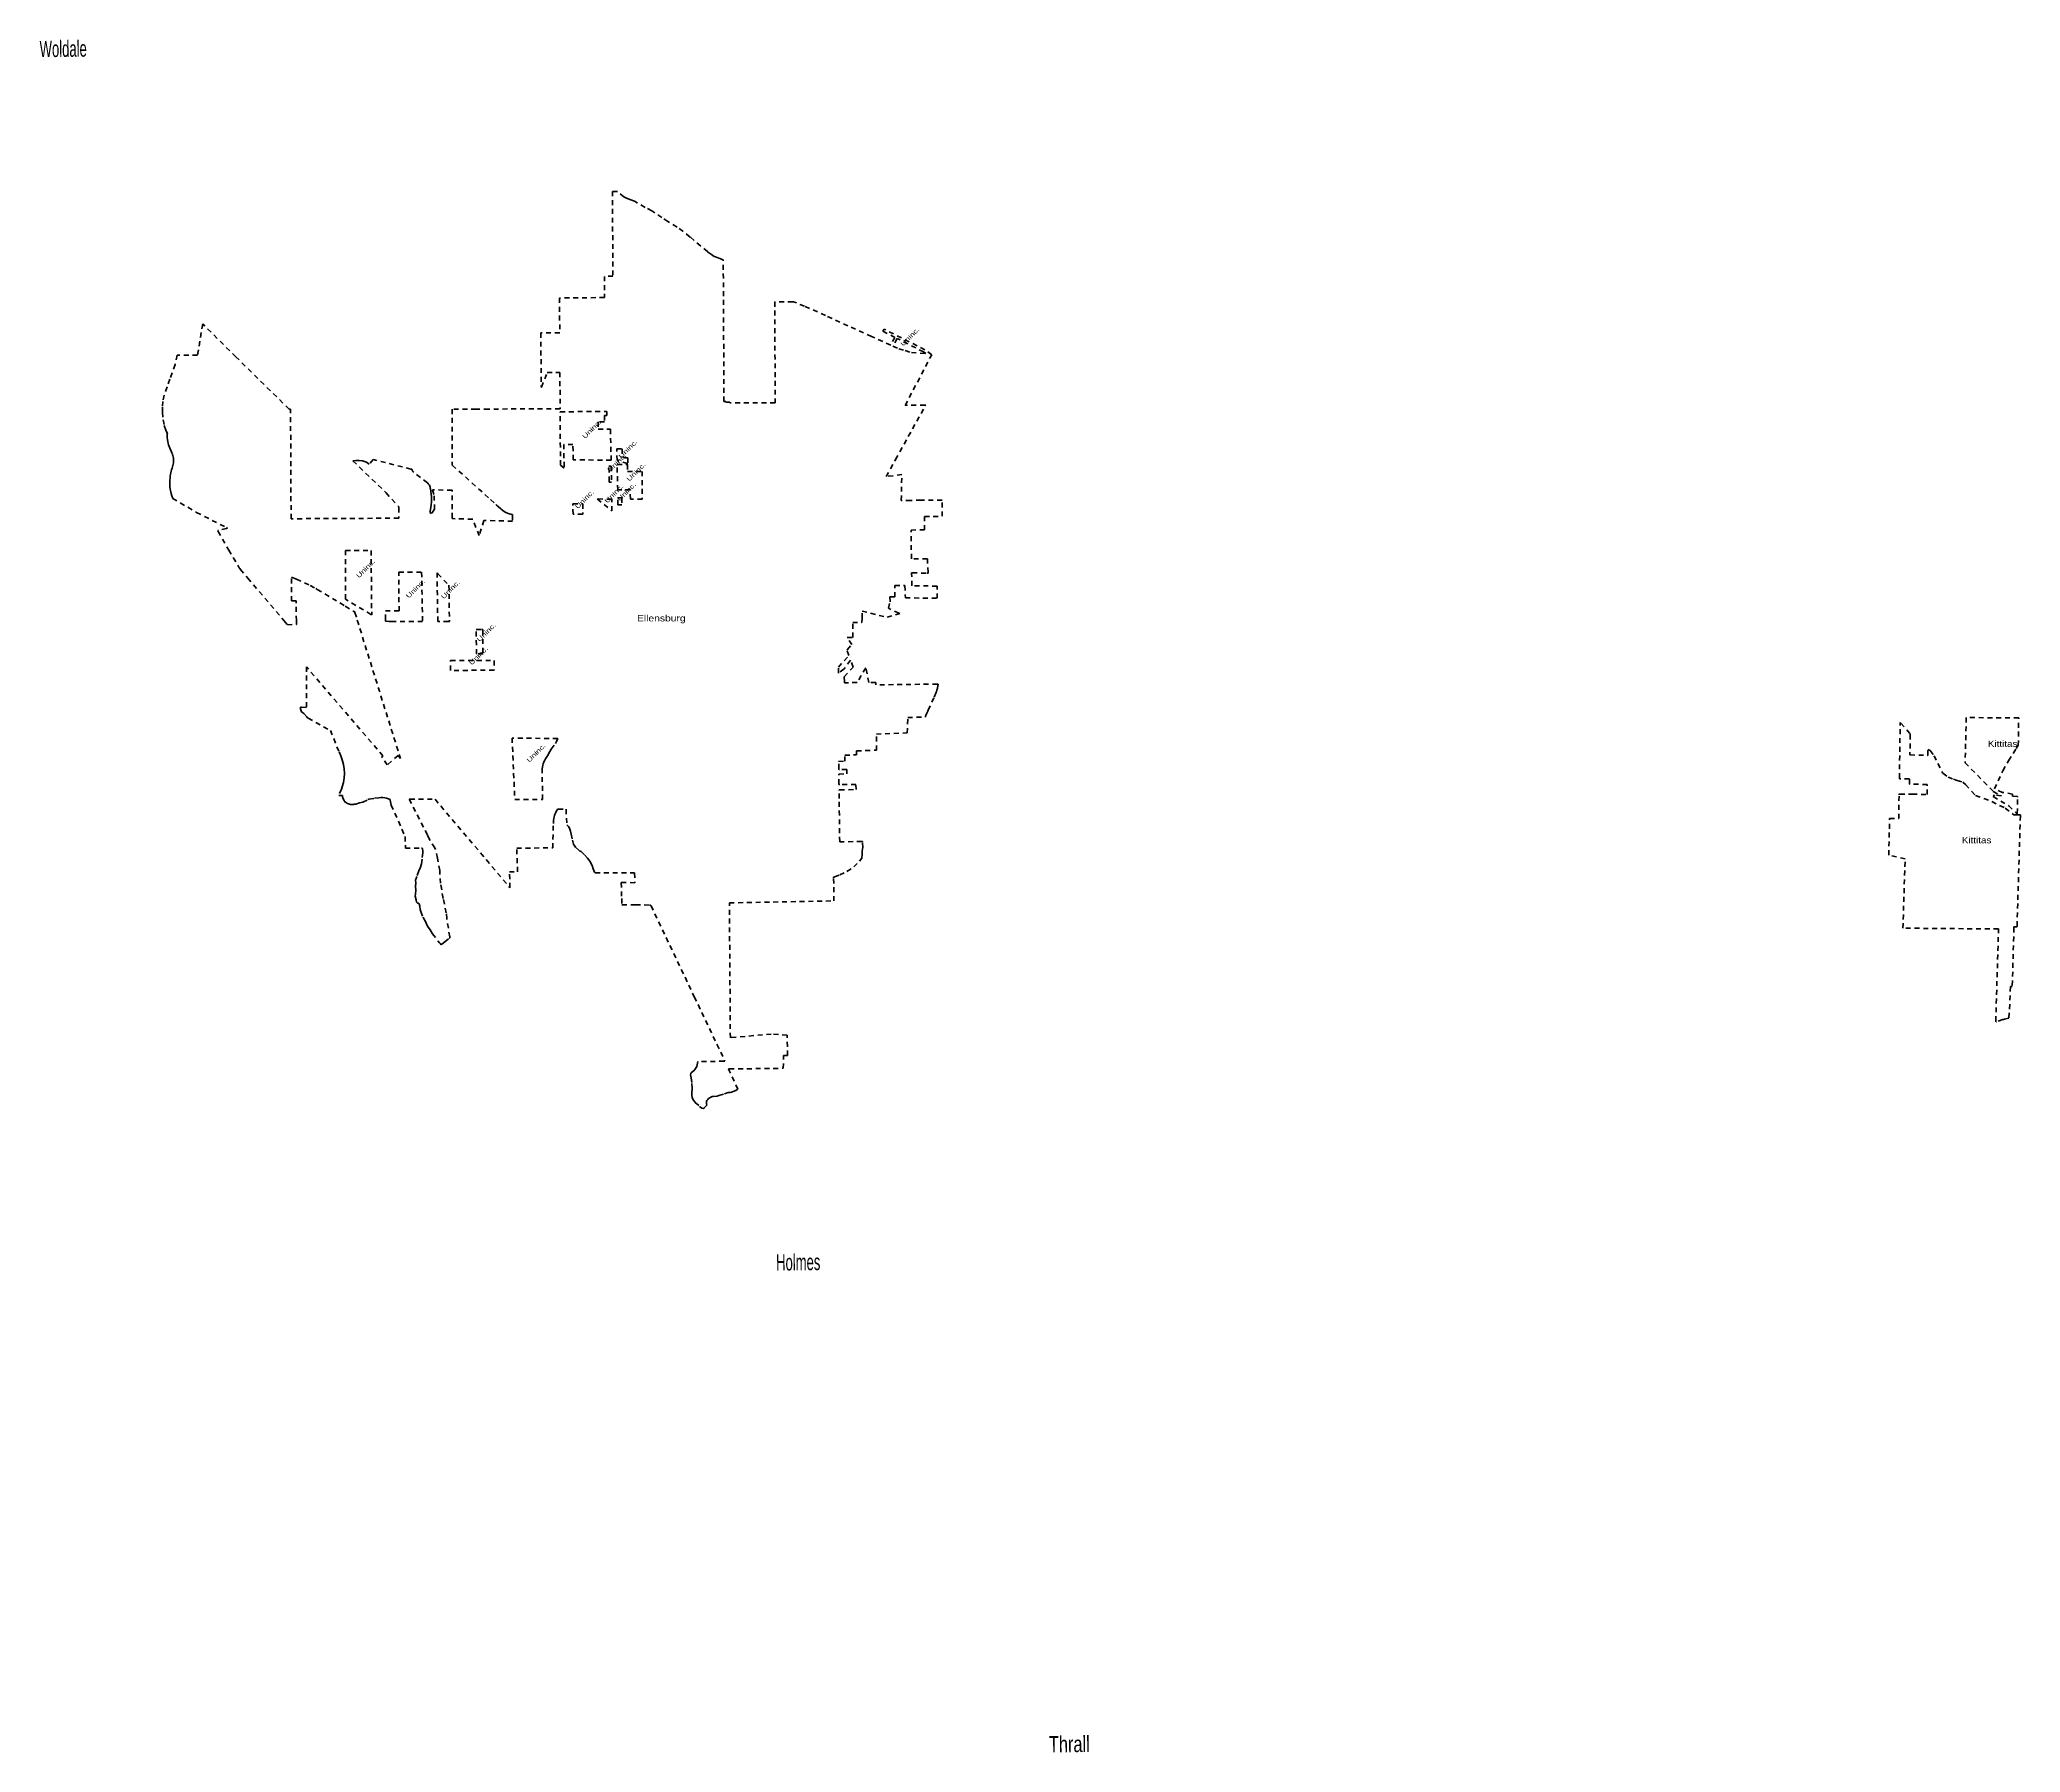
# Model space of a CAD drawing. Header units: feet. Extents: x -903180 to 1023491, y -707744 to 564635.
# Drawn here: x 98874 to 147567, y -210888 to -168777 of the extents above; entities that cross this region are included whole.
import ezdxf

# ---------------------------------------------------------------- set-up
doc = ezdxf.new("R2010")
doc.units = ezdxf.units.FT
doc.header["$LTSCALE"] = 80
doc.linetypes.add('SHORT_DASHED', pattern=[2.7, 1.5, -1.2])
doc.layers.add('13', color=7, linetype='SHORT_DASHED', lineweight=40)
doc.layers.add('16', color=7, linetype='Continuous')
doc.layers.add('36', color=7, linetype='Continuous')

msp = doc.modelspace()

# ---------------------------------------------------------------- linework, layer by layer
at = {"layer": '13'}
for p, q in [((116957.44, -177707.26), (115842.61, -177707.26)), ((102079.34, -179758.7), (102087.5, -179826.26)), ((109014.42, -179856.12), (108530.18, -179846.85)), ((120649, -185434.05), (120649.35, -185432.76)), ((107867, -188658.05), (108258.69, -188656.15)), ((113895.05, -190055.24), (113904.67, -190075.45))]:
    msp.add_line(p, q, dxfattribs=at)
for points in [[(115842.61, -177707.26), (115844.08, -177691.54), (115744.08, -177693.19), (115743.98, -177673.19), (115697.72, -177673.45), (115680.08, -174189.14), (115573.84, -174150.36), (115492.42, -174120.62), (115456.17, -174105.58), (115422.82, -174086.49), (115390.43, -174064.07), (115292, -173989.94), (114961.98, -173714.56), (114864.65, -173630.77), (114690.53, -173488.63), (114548.14, -173385.41), (114316.86, -173249.4), (114171.45, -173154.11), (114000.57, -173033.8), (113923.48, -172986.53), (113761.64, -172902.75), (113567.06, -172789.99), (113501.99, -172752.6), (113409.61, -172714.65), (113300.72, -172677.33), (113239.97, -172642.81), (113080.27, -172508.85), (112956.54, -172508.59), (112967.1, -174595.68), (112759.11, -174597.8), (112761.75, -175118.8), (111655.79, -175130.05), (111660.07, -175983.79), (111195.34, -175988.31), (111205.35, -177318.27), (111211.55, -177320.25), (111351.66, -176960.83), (111665.02, -176957.79), (111669.53, -177852.12), (109914.6, -177861.33), (109605.46, -177862.52), (109014.05, -177863.03), (109019.74, -179240.22), (109956.06, -180083.87), (110091.21, -180207.85), (110108, -180222.98), (110142.81, -180254.35), (110211.37, -180313.54), (110230.19, -180329.79), (110251.37, -180348.88), (110259.88, -180356.55), (110295.27, -180382.95), (110333.23, -180405.5), (110373.33, -180423.97), (110415.14, -180438.14), (110458.21, -180447.86), (110482.06, -180450.67), (110502.06, -180453.02), (110502.11, -180473.03), (110502.45, -180616.42), (109793.85, -180599.05), (109682.72, -180972.15), (109519.45, -180567.79), (109038.51, -180554.32), (109019.07, -180553.78), (109018.93, -180533.76), (109014.42, -179856.12)], [(120649.35, -185432.76), (120654.79, -185412.72), (120662.31, -185392.76), (120683.37, -185336.88), (120700.03, -185302.81), (120709.18, -185284.1), (120718.93, -185262.81), (120866.29, -184940.95), (120907.04, -184843.59), (120915.49, -184823.41), (120922.14, -184803.59), (120933.65, -184769.27), (120940.54, -184748.28), (120944.15, -184729.27), (120957.22, -184660.38), (120959.32, -184641.83), (120961.63, -184621.48), (120941.59, -184621.75), (119428.87, -184641.99), (119429.48, -184583.99), (119260.48, -184582.21), (119184.2, -184226.4), (118971.46, -184583.19), (118680.31, -184590.43), (118660.27, -184587.82), (118659.68, -184567.83), (118656, -184442.05), (118872, -184203.05), (118809, -184038.05), (118653, -184250.05), (118511, -184350.05), (118511, -184209.05), (118765, -183921.05), (118718, -183788.05), (118733, -183772.05), (118840, -183646.05), (118726, -183480.05), (118863, -183478.05), (118863, -183109.05), (119090, -183107.05), (119091.1, -182999.97), (119092.8, -182827.8), (119705.94, -182980.86), (119996.14, -182895.44), (120019.51, -182888.56), (119996.14, -182877.49), (119738.46, -182755.38), (119779.32, -182600.93), (119778.45, -182479.35), (119898.3, -182478.49), (119898.3, -182197.12), (120143.07, -182201.12), (120158.09, -182501.27), (120940.47, -182513.69), (120935.07, -182213.56), (120318.91, -182203.79), (120309.24, -181902.39), (120308.81, -181888.99), (120328.6, -181889.2), (120695.95, -181893.04), (120717.82, -181893.27), (120716.68, -181873.25), (120697.86, -181543.05), (120304.98, -181538.95), (120298.31, -180834.89), (120629.46, -180831.66), (120626.88, -180501.67), (121064, -180497.41), (121057.84, -180096.65), (120563.12, -180104.05), (120543.12, -180104.12), (120290.26, -180104.96), (120055.04, -180107.3), (120070.65, -179469.9), (119685.16, -179521.27), (119916.27, -179103.25), (120647.02, -177781.48), (120657.67, -177762.22), (120638.08, -177762.49), (120151.81, -177769.12), (120804.83, -176523.86), (120637.15, -176404.17), (119632.89, -175894.69), (119605.74, -175948.2), (119899.42, -176097.19), (119796.76, -176292.97), (119325.48, -176074.51), (118746.36, -175813.62), (118194.12, -175560.43), (117677.92, -175330.94), (117430.05, -175231.73), (117403.21, -175220.99), (117390.05, -175221.09), (116945.78, -175224.35), (116957.44, -177707.26)], [(108530.18, -179846.85), (108575.38, -179991.66), (108580.01, -180320.66), (108507.47, -180432.34), (108488.12, -180417.37), (108468.96, -180402.54), (108473.12, -180381.89), (108495.19, -180272.15), (108507.63, -180139.92), (108506.18, -180007.12), (108490.85, -179875.2), (108481.41, -179825.55), (108478.62, -179801.96), (108473.38, -179778.8), (108465.74, -179756.31), (108455.8, -179734.73), (108443.66, -179714.32), (108429.45, -179695.29), (108413.32, -179677.85), (108408.7, -179673.47), (108070.38, -179410.86), (108060.67, -179402.82), (108051.86, -179393.81), (108044.03, -179383.93), (108037.28, -179373.29), (108031.68, -179362), (108030.9, -179359.89), (108024.69, -179340.16), (108003.61, -179334.82), (107075.58, -179099.77), (106979.71, -179211.53), (106912.31, -179167.94), (106811.18, -179134.23), (106732.88, -179127.42), (106645.53, -179127.42), (106574.33, -179134.4), (107370.82, -179898.82), (107389.6, -179919.62), (107685.35, -180247.12), (107704.07, -180267.85), (107704, -180287.12), (107703.08, -180543.26), (105055.83, -180557.15), (105043.4, -177885.63), (105043.31, -177866.27), (105023.31, -177866.23), (105010.52, -177864.59), (103701.99, -176580.3), (102883.05, -175766.2), (102756.04, -176538.15), (102255.76, -176536.94), (102204.95, -176768.9), (102077.79, -177129.29), (102007.29, -177313.27), (101938.04, -177514.89), (101905.3, -177671.14), (101892.71, -177816.06), (101892.72, -177942.06), (101909.09, -178123.52), (101939.31, -178264.66), (101980.86, -178383.11), (102017.22, -178465.87), (102013.64, -178469.67), (102011.33, -178506.46), (102011.79, -178554.97), (102016.77, -178616.17), (102023.57, -178657.88), (102034.45, -178706.4), (102043.97, -178738.59), (102087.04, -178842.41), (102137.82, -178965.28), (102143.26, -178982.96), (102149.61, -179002.91), (102155.96, -179032.83), (102162.3, -179075.45), (102165.02, -179110.36), (102165.02, -179131.22), (102164.57, -179158.43), (102162.3, -179184.72), (102158.67, -179213.74), (102150.96, -179248.65), (102142.35, -179280.84), (102131.47, -179312.12), (102119.23, -179352.01), (102108.8, -179390.55), (102100.64, -179425.46), (102093.84, -179459.47), (102086.58, -179506.62), (102080.69, -179560.57), (102077.21, -179612.32), (102075.71, -179690.24), (102077.52, -179721.52), (102079.34, -179758.7)], [(102087.5, -179826.26), (102098.83, -179891.54), (102109.72, -179939.15), (102125.58, -179995.37), (102146.77, -180056.94)], [(102146.77, -180056.94), (102731.29, -180401.36), (103469.21, -180776.08), (103491.47, -180787.33), (103469.21, -180793.06), (103272.56, -180843.71), (103253.33, -180848.66), (103264.79, -180868.86), (103501.64, -181286.02), (103513.41, -181306.73), (103524.84, -181326.02), (103783.69, -181762.75), (103796.1, -181783.69), (103812.13, -181802.75), (103991.55, -182016.1), (104886.71, -183066.08), (104966, -183162.05), (105187, -183157.05), (105185.31, -183062.77), (105183.9, -182578.23), (105064.95, -182577.36), (105062.41, -181991.04), (105145.77, -182022.78), (105165.99, -182030.48), (105185.77, -182039.6), (105526.01, -182196.53), (105661.05, -182271.71), (105681.48, -182283.09), (105701.05, -182294.85), (106389.19, -182708.45), (106600.5, -182833.7), (106621.15, -182845.94), (106626.6, -182865.56), (106683.68, -183052.72), (107745, -186454.05), (107691, -186377.05), (107422, -186607.05), (107283, -186423.05), (107314, -186384.05), (105432, -184199.05), (105434, -185195.05), (105304.11, -185192.6), (105284.28, -185192.23), (105285.74, -185210.2), (105287.36, -185230.16), (105315.36, -185302.62), (105369.54, -185344.97), (105442.22, -185429.3), (105459.97, -185449.89), (105478.9, -185460.35), (106023, -185761.05), (106235, -186287.05), (106276.27, -186384.21), (106316, -186488.48), (106344.61, -186596.34), (106361.79, -186706.6), (106367.35, -186818.05), (106361.23, -186929.47), (106343.5, -187039.64), (106314.35, -187147.35), (106294.24, -187203.39), (106229, -187361.05), (106319, -187364.05), (106319.05, -187364.45), (106322.49, -187391.13), (106328.69, -187417.31), (106337.6, -187442.69), (106349.11, -187467), (106363.11, -187489.98), (106379.42, -187511.37), (106397.89, -187530.94), (106398, -187531.05), (106416.37, -187543.48), (106444.49, -187557.61), (106512.8, -187579.86), (106587.18, -187580), (106603.27, -187578.02), (106645.5, -187572.08), (106742.06, -187540.08), (106816.47, -187528.16), (106945.27, -187464.03), (106969.42, -187452.01), (107104.16, -187430.16), (107215.26, -187414.94), (107262.81, -187410.25), (107310.59, -187410.57), (107358.08, -187415.87), (107404.75, -187426.11), (107450.09, -187441.18), (107470, -187450.09), (107490.65, -187459.34), (107494.65, -187479.05), (107519, -187599.05), (107861, -188370.05), (107867, -188658.05)], [(113904.67, -190075.45), (114967.43, -192308.7), (115712.34, -193874.03), (115721.86, -193894.02), (115700.98, -193894.36), (115056, -193905.04), (115030.94, -194022.93), (114984.55, -194099.26), (114978.51, -194103.27), (114887.88, -194177.52), (114881.82, -194193.59), (114877.72, -194229.79), (114889.63, -194302.22), (114911.45, -194441.05), (114917.21, -194561.74), (114906.93, -194670.33), (114904.79, -194726.64), (114918.74, -194785), (114928.7, -194829.27), (114986.83, -194907.83), (115099.2, -195004.6), (115153.37, -195052.97), (115183.51, -195055.05), (115207.66, -195047.05), (115213.7, -195041.03), (115247, -195005.05), (115278.16, -194978.8), (115270.19, -194944.59), (115266.31, -194882.23), (115274.4, -194862.14), (115300.59, -194834.03), (115320.73, -194813.96), (115409.29, -194765.86), (115433.43, -194761.89), (115529.93, -194752.02), (115574.19, -194740.04), (115710.97, -194700.09), (115801.51, -194666.08), (115847.76, -194660.13), (115881.95, -194654.17), (115986.57, -194616.16), (116024.8, -194594.11), (116042.44, -194582.85), (115820.21, -194105.38), (115810.9, -194085.37), (115829.99, -194085.14), (117154.96, -194069.07), (117162, -193756.05), (117263, -193755.05), (117250, -193253.05), (116862, -193226.05), (115855, -193317.05), (115830, -190002.05), (118395.76, -189953.26), (118394.2, -189388.27), (118394.14, -189366.61), (118414.14, -189359.18), (118543.95, -189310.94), (118722, -189229.05), (118889, -189115.05), (119029, -188977.05), (119087, -188901.05), (119095, -188806.05), (119098, -188735.05), (119104, -188671.05), (119107.88, -188642.3), (119105.96, -188510.07), (119105.68, -188490.68), (119085.67, -188491.2), (118543.17, -188500.1), (118528.36, -187435.08), (118526.09, -187242.05), (118525.85, -187222.02), (118544, -187221.76), (118944, -187216.05), (118941, -187088.05), (118544.36, -187094.74), (118524.35, -187095.08), (118524.12, -187076.02), (118521.29, -186835.06), (118716, -186831.05), (118716, -186725.05), (118539.99, -186725.05), (118519.99, -186725.05), (118519.75, -186705.05), (118516.1, -186524.81), (118668.18, -186520.7), (118668.23, -186370.69), (118955, -186364.05), (118956, -186265.05), (119449, -186249.05), (119443.32, -185849.86), (120204.34, -185823.46), (120216, -185445.05), (120649, -185434.05)], [(108258.69, -188656.15), (108278.4, -188656.05), (108284.16, -188677.13), (108293.61, -188711.73), (108291.48, -188768.04), (108275.07, -188922.88), (108258.75, -189041.52), (108240.48, -189123.96), (108200.08, -189214.39), (108143.49, -189353.06), (108135.41, -189375.18), (108117.18, -189439.51), (108121.05, -189509.91), (108110.8, -189602.42), (108120.67, -189688.93), (108116.45, -189783.45), (108110.31, -189835.74), (108134.24, -189928.3), (108142.16, -189986.65), (108162.21, -190008.81), (108190.37, -190006.86), (108206, -190026.05), (108219, -190082.05), (108230.24, -190163.82), (108244.2, -190214.13), (108296.19, -190349), (108300.18, -190363.09), (108362.3, -190459.76), (108380.3, -190504.04), (108406.3, -190570.46), (108478.46, -190667.15), (108536.56, -190759.79), (108664, -190933.05), (108702, -190982.05), (108727.83, -191012.25), (108745.71, -191033.17), (108764.93, -191016.9), (108834.67, -190957.85), (108939.97, -190875.64), (108960.43, -190859.66), (108957.2, -190840.02), (108882.94, -190388.21), (108872, -190246.05), (108794, -189893.05), (108731, -189520.05), (108709, -189208.05), (108657, -188900.05), (108593, -188648.05), (108461, -188447.05), (108407.56, -188331.64), (107967.71, -187471.05), (107957.49, -187451.06), (107976, -187451.12), (108597.28, -187454.78), (110437.32, -189630.66), (110424.19, -189237.69), (110622.34, -189239.15), (110602.34, -188653.06), (111492.47, -188651.82), (111492.24, -188441.5), (111504.16, -188048.04), (111506.9, -187987.81), (111517.18, -187919.48), (111534.07, -187851.88), (111559.77, -187787.95), (111585.48, -187732.85), (111607.65, -187696.09), (111627.12, -187696.56), (111815, -187701.05), (111833.06, -188084.27), (111873.3, -188123.34), (111899.36, -188165.65), (111927.35, -188238.11), (111939.24, -188312.56), (111973.1, -188463.48), (111997.02, -188560.08), (112045.11, -188634.59), (112149.47, -188719.28), (112163.52, -188729.36), (112183.6, -188739.46), (112277.9, -188828.14), (112346.1, -188898.67), (112396.2, -188975.21), (112460.29, -189085.97), (112482.24, -189162.44), (112514.22, -189246.98), (112531.57, -189259.95), (113497.02, -189266.88), (113508.52, -189505.01), (113173.22, -189502.94), (113183.78, -189896.68), (113188.17, -190049.37), (113522.21, -190051.35), (113875.15, -190055.03), (113895.05, -190055.24)]]:
    msp.add_lwpolyline(points, dxfattribs=at)
for points in [[(120660.79, -176494.76), (120606.01, -176455.66), (119952.94, -176124.35), (119852, -176316.85), (119998.99, -176380.27), (120152.26, -176423.53), (120305.93, -176472.07), (120521.72, -176484.06)], [(111669.94, -177927.2), (112815.41, -177918.21), (112816.7, -178021.64), (112759.38, -178021.64), (112759.38, -178176.22), (112602.5, -178176.96), (112604.46, -178356.95), (112907.63, -178357.33), (112923.53, -179117.25), (111993.69, -179109.56), (111985.49, -178734.23), (111757.3, -178728.43), (111770.53, -179314.99), (111677.72, -179238.16)], [(113062.47, -178836.65), (113195.21, -178838.47), (113200.11, -179031.42), (113256.7, -179048.94), (113256.97, -179061.11), (113335.48, -179061.42), (113336.37, -179200.78), (113326.74, -179198.1), (113068.92, -179118.39)], [(112926.02, -179267.22), (112932.49, -179654.92), (112875.63, -179655.65), (112875.31, -179635.61), (112869.62, -179267.58)], [(113071.26, -179222.29), (113326.14, -179223.09), (113329.82, -179395.46), (113684.37, -179392.39), (113689.74, -180075.5), (113398.08, -180072.37), (113391.14, -179848.32), (113186.19, -179848.32), (113084.66, -179848.69)], [(112944.32, -180364.83), (112939.47, -180074.07), (112581.78, -180071.51)], [(113092.1, -180211.71), (113088.99, -180043.71), (113183.59, -180043.71), (113186.99, -180211.81)], [(111983.11, -180191), (112224.29, -180190.05), (112227.04, -180441.01), (111988.57, -180445.4)], [(107038.52, -182923.55), (107018.52, -182911.69), (106390.08, -182533.97), (106394.52, -181334.17), (107023.07, -181337.35), (107038.33, -182903.71)], [(107376.42, -183072.79), (107376.01, -183033.57), (107373.8, -182824.61), (107710.04, -182825.01), (107704.14, -181870.64), (108265.18, -181869.95), (108288.13, -183084.08), (107564.34, -183086), (107542.32, -183086.06), (107524.34, -183085.82), (107463.35, -183084.61), (107385.11, -183074.82)], [(108662.86, -183083.1), (108644.34, -181910.66), (108644, -181889.58), (108664.02, -181910.4), (108936.73, -182194.02), (108947.6, -183047.52), (108947.35, -183062.05), (108946.99, -183082.35), (108927, -183082.4)], [(109765.96, -183279.05), (109766.23, -183299.05), (109774, -183882.05), (109612, -183882.05), (109607, -183279.05), (109745, -183279.05)], [(110047, -184283.05), (108974, -184285.05), (108978, -184046.05), (110047, -184044.05)], [(147487.72, -187838.31), (147491.58, -187798.63), (147497.38, -187404.86), (147497.66, -187385.67), (147477.67, -187384.59), (147373.84, -187379.02), (147373.84, -187326.32), (147130.83, -187284.91), (146930.06, -187196.23), (147134.67, -186751.44), (147272.2, -186507.77), (147466.27, -186203.28), (147516.17, -186126.88), (147526.06, -185454.36), (146236.58, -185445.38), (146208.13, -186557.96), (146901.19, -187259.84), (147097.67, -187365.93), (146927.97, -187348.07), (146899.52, -187386.55), (147283.04, -187614.75), (147471.34, -187798.63)], [(111228.07, -186707.22), (111243.26, -186613.55), (111255.99, -186581.56), (111281.66, -186517.08), (111285.7, -186507.03), (111307.91, -186460.81), (111360.34, -186386.49), (111416.87, -186275.97), (111453.16, -186223.74), (111553.98, -186087.17), (111580.22, -186034.91), (111614.67, -185962.32), (110489, -185949.05), (110555, -187460.05), (111237.68, -187459.1)], [(147487.72, -187838.31), (147546.32, -187839.44), (147567.16, -187839.84), (147566.55, -187859.82), (147484.03, -190570.33), (147483.45, -190589.61), (147459.99, -190594.52), (147428.19, -190594.04), (147408.68, -190593.75), (147408.11, -190613.74), (147367.32, -192058.93), (147325.81, -192059.93), (147286.38, -192832.84), (147242.5, -192841.21), (147174.94, -192859.67), (147155.33, -192865.02), (147134.94, -192871.37), (146978.75, -192919.99), (146961.87, -192925.25), (146962.43, -192906.22), (147029.68, -190643.87), (144679.03, -190623.52), (144733.29, -188918.54), (144330.98, -188825.99), (144353.42, -187925.31), (144576.11, -187928.37), (144585.3, -187344.37), (144585.61, -187324.41), (144603.59, -187324.77), (144910.78, -187330.93), (145279.58, -187336.77), (145279.58, -187089.16), (144841.24, -187082.46), (144841.24, -186955.31), (144611.42, -186951.27), (144591.44, -186950.91), (144591.73, -186932.42), (144612.77, -185585.9), (144613.08, -185565.64), (144630.86, -185585.9), (144842.4, -185826.91), (144857.39, -185843.99), (144857.17, -185866.91), (144852.55, -186362.33), (145290.27, -186375.34), (145292.67, -186227.21), (145350.32, -186253.7), (145443.71, -186384.78), (145662.03, -186812.58), (145788.45, -186914.57), (145919.07, -186958.32), (146016.66, -186991.01), (146149.6, -187035.53), (146221.86, -187094.78), (146464.52, -187363.56), (146862.87, -187510.85), (147196.09, -187674.23), (147408.58, -187836.8)]]:
    msp.add_lwpolyline(points, close=True, dxfattribs=at)

# ---------------------------------------------------------------- texts
at = {"layer": '16'}
for s, width, p in [('Woldale', 0.6, (98877.36, -169208.79)), ('Holmes', 0.6, (116981.5, -199041.28)), ('Thrall', 0.75, (123688.07, -210889.3))]:
    msp.add_text(s, height=400, rotation=0.63, dxfattribs=dict(at, width=width)).set_placement(p)
at = {"layer": '36', "width": 1.35}
for p in [(120105, -176324.82), (112282.82, -178601.42), (113174.76, -179087.44), (112899.78, -179422.56), (113371.59, -179647.65), (112104.97, -180322.39), (112830.52, -180184.39), (113137.85, -180136.77), (106724.59, -182025.01), (107948.77, -182522.33), (108809.51, -182541.46), (109689.39, -183593.48), (109498.11, -184167.31), (110913.56, -186558.28)]:
    msp.add_text('Uninc.', height=113, rotation=45, dxfattribs=at).set_placement(p)
at = {"layer": '36'}
for s, width, p in [('Ellensburg', 1.2, (113560.16, -183081.55)), ('Kittitas', 1.15, (146767.44, -186167.2)), ('Kittitas', 1.15, (146127.09, -188537.87))]:
    msp.add_text(s, height=157.5, dxfattribs=dict(at, width=width)).set_placement(p)

doc.saveas('drawing.dxf')
